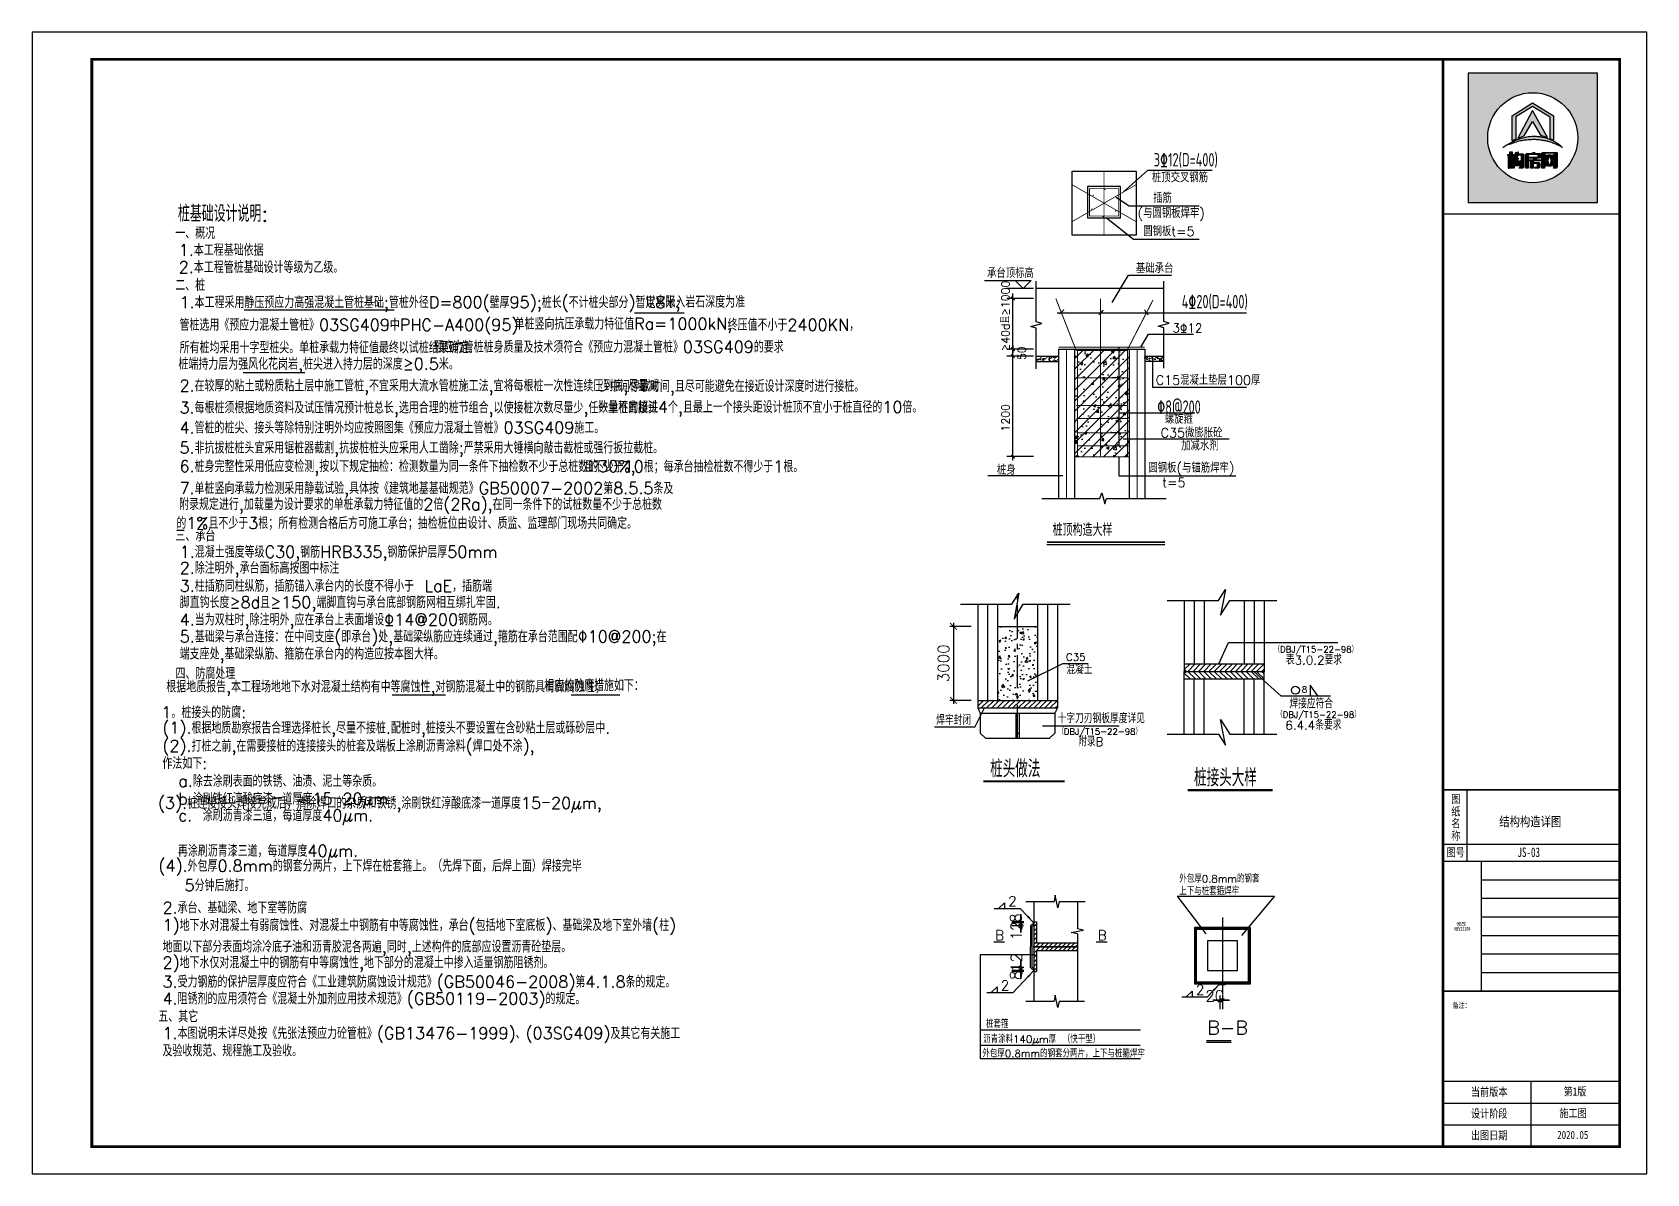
# Model space of a CAD drawing. Header units: millimetres. Extents: x -807114 to 558292, y -468455 to -61603.
# Drawn here: x -289480 to -253014, y -254641 to -228857 of the extents above; entities that cross this region are included whole.
import ezdxf
from ezdxf.enums import TextEntityAlignment as Align

# ---------------------------------------------------------------- set-up
doc = ezdxf.new("R2010")
doc.units = ezdxf.units.MM
doc.header["$LTSCALE"] = 1000
doc.linetypes.add('CENTER2', pattern=[1.125, 0.75, -0.125, 0.125, -0.125])
for name, color, linetype in [('BEAMSIZE', 1, 'Continuous'), ('D0', 11, 'Continuous'), ('DT', 30, 'Continuous'), ('HIDE_BEAMDIMMASS', 2, 'Continuous'), ('LAYER1', 7, 'Continuous'), ('LAYER3', 7, 'Continuous'), ('LAYER4', 3, 'CENTER2'), ('LAYER5', 7, 'Continuous'), ('PUB_DIM', 3, 'Continuous'), ('PUB_TEXT', 3, 'Continuous'), ('PUB_TITLE', 4, 'Continuous'), ('R2', 6, 'Continuous'), ('REIN', 1, 'Continuous'), ('S0', 3, 'Continuous'), ('填充', 8, 'Continuous'), ('建-文字', 7, 'Continuous'), ('承台', 2, 'Continuous'), ('柱集中标注', 2, 'Continuous')]:
    doc.layers.add(name, color=color, linetype=linetype)
doc.styles.add('DIM_FONT', font='tssdeng.shx', dxfattribs={"width": 0.7, "bigfont": 'tssdchn.shx'})
doc.styles.add('LL', font='tssdeng.shx', dxfattribs={"width": 0.7, "height": 5, "bigfont": 'tssdchn.shx'})
doc.styles.add('style2', font='', dxfattribs={"width": 0.8, "height": 250})
doc.styles.add('TSSD_Rein', font='Tssdeng.shx', dxfattribs={"width": 0.7, "bigfont": 'hztxt.shx'})
doc.styles.add('uni-黑体', font='simhei.ttf')
doc.styles.add('ZDBOX', font='simsun.ttc', dxfattribs={"width": 0.7})
doc.styles.add('宋体', font='simsun.ttc', dxfattribs={"width": 0.8})
doc.styles.add('说明', font='txt.shx', dxfattribs={"bigfont": 'gbcbig.shx'})
doc.styles.get('style2').set_extended_font_data('SimSun')
doc.dimstyles.new('1', dxfattribs={"dimtxt": 250, "dimasz": 150, "dimexe": 80, "dimexo": 150, "dimgap": 100, "dimtad": 1, "dimdec": 0, "dimzin": 0, "dimdsep": 46, "dimtxsty": 'style2', "dimblk1": 'ARCHTICK', "dimblk2": 'ARCHTICK', "dimsah": 1, "dimcen": 0.09, "dimdle": 80, "dimclrd": 256, "dimclre": 256, "dimclrt": 256, "dimadec": 0, "dimazin": 0, "dimtfac": 1, "dimtdec": 0, "dimtmove": 0, "dimatfit": 3, "dimldrblk": 'ARCHTICK', "dimfxl": 1, "dimtolj": 1, "dimtzin": 0, "dimarcsym": 0})
doc.dimstyles.new('DIMN', dxfattribs={"dimtxt": 350, "dimasz": 100, "dimexe": 150, "dimexo": 250, "dimgap": 150, "dimtad": 1, "dimdec": 0, "dimzin": 0, "dimdsep": 46, "dimtxsty": 'DIM_FONT', "dimblk": 'ARCHTICK', "dimcen": 9, "dimclrt": 7, "dimadec": 0, "dimazin": 0, "dimtfac": 1, "dimtdec": 0, "dimtix": 1, "dimtmove": 2, "dimatfit": 3, "dimfxl": 1, "dimtolj": 1, "dimtzin": 0, "dimarcsym": 0})
doc.dimstyles.new('LL', dxfattribs={"dimscale": 0, "dimtxt": 150, "dimasz": 35, "dimexe": 100, "dimexo": 0, "dimgap": 35, "dimtad": 1, "dimdec": 0, "dimzin": 0, "dimdsep": 46, "dimtxsty": 'LL', "dimblk1": 'ARCHTICK', "dimblk2": 'ARCHTICK', "dimsah": 1, "dimcen": 100, "dimdle": 100, "dimclrd": 30, "dimclre": 140, "dimclrt": 140, "dimadec": 0, "dimazin": 0, "dimtfac": 1, "dimtdec": 0, "dimtix": 1, "dimtmove": 2, "dimatfit": 3, "dimldrblk": 'ARCHTICK', "dimfxl": 1, "dimtolj": 1, "dimtzin": 0, "dimarcsym": 0})
pattern_1 = [(50, (-289456.2, -248544.4), (403.961, -35.342), [42.24, -464.64]), (355, (-289456.2, -248544.4), (-78.145, 423.6346), [33.792, -371.712]), (100.4514, (-289422.55, -248547.33), (325.8165, 388.2924), [35.8985, -394.883]), (46.1842, (-289456.2, -248431.74), (601.07, -93.22), [63.36, -696.96]), (96.6356, (-289406.1, -248439.5), (526.402, 548.623), [53.848, -592.325]), (351.1842, (-289456.2, -248431.74), (526.402, 548.624), [50.688, -557.568]), (21, (-289399.9, -248459.9), (336.178, -226.755), [42.24, -464.64]), (326, (-289399.9, -248459.9), (137.035, 408.4045), [33.792, -371.712]), (71.4514, (-289371.88, -248478.8), (473.2134, 181.649), [35.8985, -394.883]), (37.5, (-289456.21, -248544.38), (6.8484, 187.4858), [0, -367.2064, 0, -377.344, 0, -373.12]), (7.5, (-289456.21, -248544.38), (148.1608, 222.1327), [0, -215.1424, 0, -358.7584, 0, -142.208]), (327.5, (-289581.8, -248544.38), (300.6488, -12.7029), [0, -140.8, 0, -439.296, 0, -582.912]), (317.5, (-289638.13, -248544.38), (328.4505, 56.379), [0, -183.04, 0, -291.7376, 0, -413.952])]

msp = doc.modelspace()

# ---------------------------------------------------------------- texts
at = {"style": '说明'}
for s, height, p in [('桩顶交叉钢筋', 211.2, (-264190.3, -232244.4)), ('插筋', 211.2, (-264162.8, -232707.7)), ('(与圆钢板焊牢)', 211.2, (-264514.6, -233048.8)), ('圆钢板', 211.2, (-264386.1, -233459.1)), ('t=5', 211.2, (-263752.7, -233459.2)), ('基础承台', 211.2, (-264551.7, -234294.7)), ('承台顶标高', 211.2, (-267913.9, -234403.7)), ('3%%13112', 197.12, (-263725.9, -235636.2)), ('C15混凝土垫层100厚', 211.2, (-264104.5, -236819.7)), ('桩身', 211.2, (-267689.8, -238850.5)), ('圆钢板(与锚筋焊牢)', 211.2, (-264269.5, -238801.1)), ('t=5', 211.2, (-263957.1, -239133.3)), ('（DBJ/T15-22-98）', 140.8, (-261438.6, -242867.8)), ('表3.0.2要求', 197.12, (-261164.3, -243137.1)), ('焊接应符合', 197.12, (-261085.5, -244127.2)), ('（DBJ/T15-22-98）', 140.8, (-261378.3, -244340.7)), ('（DBJ/T15-22-98）', 140.8, (-266320.8, -244722.8)), ('6.4.4条要求', 197.12, (-261176.4, -244610)), ('附录B', 197.12, (-265857.2, -244981.2)), ('桩头做法', 394.24, (-267845.2, -245690.7)), ('桩接头大样', 394.24, (-263240.4, -245891.9))]:
    msp.add_text(s, height=height, dxfattribs=at).set_placement(p)
at = {"linetype": 'Continuous', "style": '说明'}
msp.add_text('8', height=140.8, dxfattribs=at).set_placement((-260744.6, -243773.6), align=Align.CENTER)
at = {"style": 'ZDBOX', "width": 0.8}
for s, height, p in [('图', 184.2, (-257325.8, -246175.1)), ('纸', 184.2, (-257325.8, -246452.9)), ('名', 184.2, (-257325.8, -246721.3)), ('称', 184.2, (-257325.8, -247003.6)), ('图号', 184.17, (-257329.6, -247383.5)), ('备注：', 122.78, (-257194.6, -250830.7))]:
    msp.add_text(s, height=height, dxfattribs=at).set_placement(p, align=Align.MIDDLE)
for s, p in [('当前版本', (-256984.9, -252883.6)), ('第1版', (-254891.4, -252875.2)), ('设计阶段', (-256984.9, -253374.8)), ('施工图', (-254987.6, -253366.3)), ('出图日期', (-256984.9, -253865.9)), ('2020.05', (-255035.6, -253857.5))]:
    msp.add_text(s, height=184.17, dxfattribs=at).set_placement(p)
at = {"layer": 'DT', "style": '说明'}
for p in [(-267732.7, -249366.2), (-265415.8, -249366.2)]:
    msp.add_text('B', height=225.3, dxfattribs=at).set_placement(p)
at = {"layer": 'HIDE_BEAMDIMMASS', "color": 0, "style": 'TSSD_Rein', "width": 0.7}
for s, p in [('3%%13112(D=400)', (-264148.4, -231887)), ('4%%13120(D=400)', (-263518.2, -235091.2))]:
    msp.add_text(s, height=301.087, dxfattribs=at).set_placement(p)
msp.add_text('%%1308@200', height=301.09, dxfattribs=at).set_placement((-263578.8, -237320.9), align=Align.MIDDLE)
at = {"layer": 'LAYER1', "style": '说明'}
for s, height, p in [('混凝土', 197.12, (-266123.7, -243355)), ('C35', 168.96, (-266130.9, -243055.8)), ('十字刀刃钢板厚度详见', 197.12, (-266319.9, -244460.5))]:
    msp.add_text(s, height=height, dxfattribs=at).set_placement(p)
at = {"layer": 'LAYER1', "insert": (-269063.5, -244301.4), "char_height": 197.12, "width": 2050.704, "attachment_point": 1, "style": '说明'}
msp.add_mtext('焊牢封闭', dxfattribs=at)
at = {"layer": 'PUB_TEXT', "style": '说明'}
for s, p in [('≥40d且≥1000', (-267409, -236063.1)), ('1200', (-267408.4, -237873.6))]:
    msp.add_text(s, height=180.22, rotation=90, dxfattribs=at).set_placement(p)
for s, p in [('螺旋箍', (-263581.2, -237570)), ('C35微膨胀砼', (-263295.8, -237887.4)), ('加减水剂', (-263107, -238177.2))]:
    msp.add_text(s, height=211.2, dxfattribs=at).set_placement(p, align=Align.MIDDLE)
msp.add_text('桩顶构造大样', height=281.6, dxfattribs=at).set_placement((-266433.9, -240235.7))
at = {"layer": 'PUB_TEXT', "color": 8, "style": '宋体'}
msp.add_text('修改', height=78.05, dxfattribs=at).set_placement((-257313.4, -249042.7))
at = {"layer": 'PUB_TEXT', "color": 8, "style": '宋体', "width": 0.7}
msp.add_text('REVISION', height=78.05, dxfattribs=at).set_placement((-257356, -249170.8), align=Align.BOTTOM_LEFT)
at = {"layer": 'PUB_TEXT', "color": 0, "style": '说明'}
msp.add_text('B-B', height=315.39, dxfattribs=at).set_placement((-262940.8, -251499.5))
at = {"layer": 'PUB_TEXT', "insert": (-267131.3, -236105.1), "char_height": 180.22, "attachment_point": 5, "rotation": 90, "style": '说明'}
msp.add_mtext('50', dxfattribs=at)
at = {"layer": 'S0', "style": '说明'}
for s, height, p in [('外包厚0.8mm的钢套', 168.96, (-263572.3, -248063.2)), ('上下与桩套箍焊牢', 168.96, (-263572.3, -248344.5)), ('2', 225.3, (-267437.5, -248600.8)), ('2', 225.3, (-267604.7, -250500.4)), ('2', 225.3, (-263197, -250599.5)), ('桩套箍', 168.96, (-267940, -251343.7)), ('沥青涂料140μm厚 （快干型）', 168.96, (-268002.5, -251688.1)), ('外包厚0.8mm的钢套分两片，上下与桩箍焊牢', 168.96, (-268019.4, -252010.7))]:
    msp.add_text(s, height=height, dxfattribs=at).set_placement(p)
at = {"layer": '建-文字', "style": 'uni-黑体'}
for s, width, p in [('结构构造详图', 0.8, (-256344.4, -246791.9)), ('JS-03', 0.7, (-255933.8, -247486.4))]:
    msp.add_text(s, height=213.77, dxfattribs=dict(at, width=width)).set_placement(p)

# ---------------------------------------------------------------- blocks, each defined once
blk = doc.blocks.new('sadasfafa')
h = blk.add_hatch(color=252)
h.dxf.hatch_style = 1
h.paths.add_polyline_path([(1853311, -2488040), (1853311, -2490368), (1855639, -2490368), (1855639, -2488040)])
h.paths.add_polyline_path([(1855286, -2489204, 1), (1853664, -2489204, 1)], flags=16)
edge = h.paths.add_edge_path(flags=0)
edge.add_spline(control_points=[(1853945, -2489376), (1853935, -2489385), (1854022, -2489327), (1854064, -2489324), (1854178, -2489280), (1854273, -2489257), (1854375, -2489242), (1854470, -2489236), (1854555, -2489239), (1854630, -2489250), (1854700, -2489259), (1854781, -2489280), (1854854, -2489303), (1854917, -2489335), (1854967, -2489354), (1854993, -2489368), (1855014, -2489382), (1854982, -2489354), (1854965, -2489332), (1854910, -2489297), (1854854, -2489260), (1854784, -2489234), (1854713, -2489206), (1854640, -2489189), (1854569, -2489179), (1854497, -2489176), (1854414, -2489178), (1854321, -2489198), (1854229, -2489222), (1854147, -2489257), (1854080, -2489292), (1854021, -2489325), (1853977, -2489352), (1853953, -2489369), (1853945, -2489376)], knot_values=[0, 0, 0, 0, 114.670179, 423.637006, 763.89867, 1083.683754, 1343.405239, 1688.07646, 1952.326814, 2113.699055, 2375.693807, 2595.188681, 2872.839541, 3068.155951, 3238.592156, 3348.056762, 3361.095167, 3431.805845, 3527.265261, 3733.200323, 3952.805082, 4160.23278, 4398.128766, 4650.488133, 4837.16968, 5050.428326, 5308.684497, 5588.159898, 5913.430939, 6163.12325, 6398.139207, 6601.625078, 6772.549769, 6871.149972, 6871.149972, 6871.149972, 6871.149972], degree=3, periodic=1)
h.paths.add_polyline_path([(1854530, -2489580), (1854534, -2489580), (1854534, -2489603), (1854618, -2489603), (1854618, -2489621), (1854481, -2489621), (1854481, -2489650), (1854589, -2489650), (1854599, -2489656), (1854606, -2489666), (1854606, -2489733), (1854600, -2489742), (1854590, -2489750), (1854506, -2489750), (1854514, -2489740), (1854518, -2489731), (1854552, -2489731), (1854558, -2489728), (1854560, -2489721), (1854560, -2489675), (1854558, -2489670), (1854553, -2489667), (1854481, -2489667), (1854481, -2489750), (1854436, -2489750), (1854436, -2489626), (1854433, -2489621), (1854406, -2489621), (1854406, -2489603), (1854488, -2489603), (1854488, -2489590)], flags=0)
h.paths.add_polyline_path([(1854486, -2489468), (1854506, -2489461), (1854506, -2489485), (1854510, -2489489), (1854601, -2489489), (1854609, -2489494), (1854615, -2489502), (1854615, -2489556), (1854607, -2489564), (1854599, -2489569), (1854401, -2489569), (1854394, -2489573), (1854394, -2489750), (1854349, -2489750), (1854349, -2489504), (1854355, -2489495), (1854367, -2489489), (1854462, -2489489), (1854462, -2489474)], flags=0)
h.paths.add_polyline_path([(1854394, -2489554), (1854394, -2489512), (1854404, -2489506), (1854562, -2489506), (1854570, -2489513), (1854570, -2489554)], flags=0)
h.paths.add_polyline_path([(1854214, -2489569), (1854203, -2489632), (1854193, -2489683), (1854194, -2489689), (1854218, -2489689), (1854220, -2489683), (1854214, -2489633), (1854254, -2489614), (1854263, -2489686), (1854263, -2489700), (1854255, -2489709), (1854159, -2489709), (1854150, -2489702), (1854148, -2489692), (1854173, -2489569)], flags=0)
h.paths.add_polyline_path([(1854187, -2489466), (1854213, -2489458), (1854207, -2489496), (1854296, -2489496), (1854305, -2489498), (1854312, -2489505), (1854314, -2489513), (1854314, -2489733), (1854310, -2489741), (1854301, -2489750), (1854231, -2489750), (1854238, -2489741), (1854243, -2489730), (1854261, -2489730), (1854268, -2489727), (1854270, -2489720), (1854270, -2489531), (1854270, -2489526), (1854267, -2489521), (1854260, -2489516), (1854202, -2489516), (1854201, -2489534), (1854196, -2489558), (1854150, -2489558), (1854159, -2489535), (1854165, -2489504), (1854167, -2489471)], flags=0)
h.paths.add_polyline_path([(1854140, -2489544), (1854140, -2489750), (1854114, -2489750), (1854114, -2489544)], flags=0)
h.paths.add_polyline_path([(1854056, -2489544), (1854053, -2489750), (1854031, -2489750), (1854031, -2489544)], flags=0)
h.paths.add_polyline_path([(1854107, -2489459), (1854107, -2489508), (1854139, -2489508), (1854139, -2489527), (1854107, -2489527), (1854107, -2489750), (1854062, -2489750), (1854062, -2489527), (1854029, -2489527), (1854029, -2489508), (1854062, -2489508), (1854062, -2489459)], flags=0)
h.paths.add_polyline_path([(1854209, -2489211), (1854471, -2488714), (1854743, -2489200), (1854618, -2489155), (1854470, -2488913), (1854318, -2489172)], flags=0)
h.paths.add_polyline_path([(1854102, -2488808), (1854470, -2488575), (1854848, -2488810), (1854848, -2489247), (1854790, -2489223), (1854790, -2488832), (1854471, -2488643), (1854168, -2488829), (1854168, -2489231), (1854102, -2489257)], flags=0)
h.paths.add_polyline_path([(1854685, -2489750), (1854641, -2489750), (1854641, -2489488), (1854641, -2489484), (1854646, -2489475), (1854656, -2489467), (1854898, -2489467), (1854907, -2489471), (1854916, -2489478), (1854916, -2489731), (1854908, -2489743), (1854902, -2489750), (1854847, -2489750), (1854858, -2489732), (1854866, -2489731), (1854869, -2489724), (1854869, -2489718), (1854867, -2489718), (1854836, -2489718), (1854826, -2489684), (1854814, -2489718), (1854746, -2489718), (1854736, -2489684), (1854722, -2489718), (1854689, -2489718), (1854689, -2489709), (1854691, -2489709), (1854720, -2489621), (1854685, -2489512)], flags=0)
h.paths.add_polyline_path([(1854779, -2489518), (1854809, -2489621), (1854781, -2489709), (1854777, -2489709), (1854750, -2489621), (1854775, -2489518)], flags=0)
h = blk.add_hatch(color=7)
h.dxf.hatch_style = 1
h.paths.add_polyline_path([(1854102, -2489257), (1854168, -2489231), (1854168, -2488829), (1854471, -2488643), (1854790, -2488832), (1854790, -2489223), (1854848, -2489247), (1854848, -2488810), (1854470, -2488575), (1854102, -2488808)])
h = blk.add_hatch(color=7)
h.dxf.hatch_style = 1
h.paths.add_polyline_path([(1854318, -2489172), (1854470, -2488913), (1854618, -2489155), (1854743, -2489200), (1854471, -2488714), (1854209, -2489211)])
h = blk.add_hatch(color=7)
h.dxf.hatch_style = 1
edge = h.paths.add_edge_path()
edge.add_spline(control_points=[(1853945, -2489376), (1853953, -2489369), (1853977, -2489352), (1854021, -2489325), (1854080, -2489292), (1854147, -2489257), (1854229, -2489222), (1854321, -2489198), (1854414, -2489178), (1854497, -2489176), (1854569, -2489179), (1854640, -2489189), (1854713, -2489206), (1854784, -2489234), (1854854, -2489260), (1854910, -2489297), (1854965, -2489332), (1854982, -2489354), (1855014, -2489382), (1854993, -2489368), (1854967, -2489354), (1854917, -2489335), (1854854, -2489303), (1854781, -2489280), (1854700, -2489259), (1854630, -2489250), (1854555, -2489239), (1854470, -2489236), (1854375, -2489242), (1854273, -2489257), (1854178, -2489280), (1854064, -2489324), (1854022, -2489327), (1853935, -2489385), (1853945, -2489376)], knot_values=[0, 0, 0, 0, 98.600203, 269.524894, 473.010766, 708.026723, 957.719033, 1282.990074, 1562.465475, 1820.721647, 2033.980292, 2220.661839, 2473.021206, 2710.917192, 2918.34489, 3137.949649, 3343.884711, 3439.344127, 3510.054805, 3523.09321, 3632.557816, 3802.994021, 3998.310431, 4275.961291, 4495.456165, 4757.450917, 4918.823158, 5183.073513, 5527.744733, 5787.466218, 6107.251302, 6447.512966, 6756.479793, 6871.149972, 6871.149972, 6871.149972, 6871.149972], degree=3, periodic=1)
h = blk.add_hatch(color=7)
h.dxf.hatch_style = 1
h.paths.add_polyline_path([(1854062, -2489459), (1854062, -2489508), (1854029, -2489508), (1854029, -2489527), (1854062, -2489527), (1854062, -2489750), (1854107, -2489750), (1854107, -2489527), (1854139, -2489527), (1854139, -2489508), (1854107, -2489508), (1854107, -2489459)])
h = blk.add_hatch(color=7)
h.dxf.hatch_style = 1
h.paths.add_polyline_path([(1854167, -2489471), (1854165, -2489504), (1854159, -2489535), (1854150, -2489558), (1854196, -2489558), (1854201, -2489534), (1854202, -2489516), (1854260, -2489516), (1854267, -2489521), (1854270, -2489526), (1854270, -2489531), (1854270, -2489720), (1854268, -2489727), (1854261, -2489730), (1854243, -2489730), (1854238, -2489741), (1854231, -2489750), (1854301, -2489750), (1854310, -2489741), (1854314, -2489733), (1854314, -2489513), (1854312, -2489505), (1854305, -2489498), (1854296, -2489496), (1854207, -2489496), (1854213, -2489458), (1854187, -2489466)])
h = blk.add_hatch(color=7)
h.dxf.hatch_style = 1
h.paths.add_polyline_path([(1854462, -2489474), (1854462, -2489489), (1854367, -2489489), (1854355, -2489495), (1854349, -2489504), (1854349, -2489750), (1854394, -2489750), (1854394, -2489573), (1854401, -2489569), (1854599, -2489569), (1854607, -2489564), (1854615, -2489556), (1854615, -2489502), (1854609, -2489494), (1854601, -2489489), (1854510, -2489489), (1854506, -2489485), (1854506, -2489461), (1854486, -2489468)])
h.paths.add_polyline_path([(1854394, -2489554), (1854394, -2489512), (1854404, -2489506), (1854562, -2489506), (1854570, -2489513), (1854570, -2489554)], flags=16)
h = blk.add_hatch(color=7)
h.dxf.hatch_style = 1
h.paths.add_polyline_path([(1854685, -2489512), (1854685, -2489493), (1854693, -2489483), (1854862, -2489483), (1854869, -2489491), (1854869, -2489724), (1854866, -2489731), (1854858, -2489732), (1854847, -2489750), (1854902, -2489750), (1854908, -2489743), (1854916, -2489731), (1854916, -2489478), (1854907, -2489471), (1854898, -2489467), (1854656, -2489467), (1854646, -2489475), (1854641, -2489484), (1854641, -2489488), (1854641, -2489750), (1854685, -2489750)])
h = blk.add_hatch(color=7)
h.dxf.hatch_style = 1
h.paths.add_polyline_path([(1854866, -2489709), (1854840, -2489621), (1854866, -2489512), (1854836, -2489512), (1854824, -2489558), (1854808, -2489512), (1854745, -2489512), (1854734, -2489557), (1854719, -2489512), (1854689, -2489512), (1854720, -2489621), (1854691, -2489709), (1854689, -2489709), (1854689, -2489710), (1854689, -2489718), (1854722, -2489718), (1854736, -2489684), (1854746, -2489718), (1854814, -2489718), (1854826, -2489684), (1854836, -2489718), (1854867, -2489718), (1854867, -2489709)])
h.paths.add_polyline_path([(1854779, -2489518), (1854809, -2489621), (1854781, -2489709), (1854777, -2489709), (1854750, -2489621), (1854775, -2489518)], flags=16)
h = blk.add_hatch(color=7)
h.dxf.hatch_style = 1
h.paths.add_polyline_path([(1854031, -2489544), (1854031, -2489750), (1854053, -2489750), (1854056, -2489544)])
h = blk.add_hatch(color=7)
h.dxf.hatch_style = 1
h.paths.add_polyline_path([(1854114, -2489544), (1854114, -2489750), (1854140, -2489750), (1854140, -2489544)])
h = blk.add_hatch(color=7)
h.dxf.hatch_style = 1
h.paths.add_polyline_path([(1854173, -2489569), (1854148, -2489692), (1854150, -2489702), (1854159, -2489709), (1854255, -2489709), (1854263, -2489700), (1854263, -2489686), (1854254, -2489614), (1854214, -2489633), (1854220, -2489683), (1854218, -2489689), (1854194, -2489689), (1854193, -2489683), (1854203, -2489632), (1854214, -2489569)])
h = blk.add_hatch(color=7)
h.dxf.hatch_style = 1
h.paths.add_polyline_path([(1854488, -2489590), (1854488, -2489603), (1854406, -2489603), (1854406, -2489621), (1854433, -2489621), (1854436, -2489626), (1854436, -2489750), (1854481, -2489750), (1854481, -2489667), (1854553, -2489667), (1854558, -2489670), (1854560, -2489675), (1854560, -2489721), (1854558, -2489728), (1854552, -2489731), (1854518, -2489731), (1854514, -2489740), (1854506, -2489750), (1854590, -2489750), (1854600, -2489742), (1854606, -2489733), (1854606, -2489666), (1854599, -2489656), (1854589, -2489650), (1854481, -2489650), (1854481, -2489621), (1854618, -2489621), (1854618, -2489603), (1854534, -2489603), (1854534, -2489580), (1854530, -2489580)])
for points in [[(1855639, -2488040), (1853311, -2488040), (1853311, -2490368), (1855639, -2490368)], [(1854102, -2489257), (1854102, -2488808), (1854470, -2488575), (1854848, -2488810), (1854848, -2489247), (1854790, -2489223), (1854790, -2488832), (1854471, -2488643), (1854168, -2488829), (1854168, -2489231)], [(1854209, -2489211), (1854318, -2489172), (1854470, -2488913), (1854618, -2489155), (1854743, -2489200), (1854471, -2488714)], [(1854062, -2489459), (1854107, -2489459), (1854107, -2489508), (1854139, -2489508), (1854139, -2489527), (1854107, -2489527), (1854107, -2489750), (1854062, -2489750), (1854062, -2489527), (1854029, -2489527), (1854029, -2489508), (1854062, -2489508)], [(1854462, -2489474), (1854486, -2489468), (1854506, -2489461), (1854506, -2489485), (1854510, -2489489), (1854601, -2489489), (1854609, -2489494), (1854615, -2489502), (1854615, -2489556), (1854607, -2489564), (1854599, -2489569), (1854401, -2489569), (1854394, -2489573), (1854394, -2489750), (1854349, -2489750), (1854349, -2489504), (1854355, -2489495), (1854367, -2489489), (1854462, -2489489)], [(1854394, -2489554), (1854570, -2489554), (1854570, -2489513), (1854562, -2489506), (1854404, -2489506), (1854394, -2489512)], [(1854641, -2489750), (1854641, -2489488), (1854641, -2489484), (1854646, -2489475), (1854656, -2489467), (1854898, -2489467), (1854907, -2489471), (1854916, -2489478), (1854916, -2489731), (1854908, -2489743), (1854902, -2489750), (1854847, -2489750), (1854858, -2489732), (1854866, -2489731), (1854869, -2489724), (1854869, -2489491), (1854862, -2489483), (1854693, -2489483), (1854685, -2489493), (1854685, -2489750)], [(1854775, -2489518), (1854779, -2489518), (1854809, -2489621), (1854781, -2489709), (1854777, -2489709), (1854750, -2489621)], [(1854056, -2489544), (1854031, -2489544), (1854031, -2489750), (1854053, -2489750)], [(1854114, -2489544), (1854140, -2489544), (1854140, -2489750), (1854114, -2489750)], [(1854488, -2489590), (1854530, -2489580), (1854534, -2489580), (1854534, -2489603), (1854618, -2489603), (1854618, -2489621), (1854481, -2489621), (1854481, -2489650), (1854589, -2489650), (1854599, -2489656), (1854606, -2489666), (1854606, -2489733), (1854600, -2489742), (1854590, -2489750), (1854506, -2489750), (1854514, -2489740), (1854518, -2489731), (1854552, -2489731), (1854558, -2489728), (1854560, -2489721), (1854560, -2489675), (1854558, -2489670), (1854553, -2489667), (1854481, -2489667), (1854481, -2489750), (1854436, -2489750), (1854436, -2489626), (1854433, -2489621), (1854406, -2489621), (1854406, -2489603), (1854488, -2489603)]]:
    blk.add_lwpolyline(points, close=True)
for points in [[(1854167, -2489471), (1854187, -2489466), (1854213, -2489458), (1854207, -2489496), (1854296, -2489496), (1854305, -2489498), (1854312, -2489505), (1854314, -2489513), (1854314, -2489733), (1854310, -2489741), (1854301, -2489750), (1854231, -2489750), (1854238, -2489741), (1854243, -2489730), (1854261, -2489730), (1854268, -2489727), (1854270, -2489720), (1854270, -2489531), (1854270, -2489526), (1854267, -2489521), (1854260, -2489516), (1854202, -2489516), (1854201, -2489534), (1854196, -2489558), (1854150, -2489558), (1854150, -2489558), (1854159, -2489535), (1854165, -2489504), (1854167, -2489471)], [(1854866, -2489709), (1854866, -2489709), (1854867, -2489709), (1854867, -2489718), (1854836, -2489718), (1854826, -2489684), (1854814, -2489718), (1854746, -2489718), (1854736, -2489684), (1854722, -2489718), (1854689, -2489718), (1854689, -2489710), (1854689, -2489709), (1854691, -2489709), (1854720, -2489621), (1854689, -2489512)], [(1854173, -2489569), (1854214, -2489569), (1854203, -2489632), (1854193, -2489683), (1854194, -2489689), (1854218, -2489689), (1854220, -2489683), (1854214, -2489633), (1854254, -2489614), (1854263, -2489686), (1854263, -2489700), (1854255, -2489709), (1854159, -2489709), (1854150, -2489702), (1854148, -2489692), (1854173, -2489569)]]:
    blk.add_lwpolyline(points)
at = {"color": 7}
blk.add_lwpolyline([(1854689, -2489512), (1854719, -2489512), (1854734, -2489557), (1854745, -2489512), (1854808, -2489512), (1854824, -2489558), (1854836, -2489512), (1854866, -2489512), (1854840, -2489621), (1854866, -2489709)], dxfattribs=at)
blk.add_circle((1854475, -2489204), 811)
at = {"start_tangent": (-0.74079, -0.671736), "end_tangent": (-0.74079, -0.671736)}
blk.add_spline([(1853945, -2489376), (1853977, -2489357), (1854071, -2489318), (1854178, -2489282), (1854280, -2489257), (1854365, -2489245), (1854479, -2489238), (1854566, -2489241), (1854619, -2489248), (1854704, -2489261), (1854775, -2489279), (1854861, -2489308), (1854920, -2489335), (1854972, -2489357), (1855003, -2489375), (1855007, -2489377), (1854990, -2489361), (1854968, -2489339), (1854913, -2489299), (1854851, -2489261), (1854787, -2489235), (1854714, -2489208), (1854633, -2489189), (1854572, -2489180), (1854501, -2489177), (1854416, -2489181), (1854326, -2489198), (1854222, -2489227), (1854146, -2489259), (1854077, -2489294), (1854019, -2489327), (1853971, -2489357), (1853945, -2489376)], degree=3, dxfattribs=at)
blk = doc.blocks.new('一卜川20190909143630')
at = {"layer": 'BEAMSIZE'}
for p, q in [((1811, 16532), (5133, 16532)), ((10450, 16466), (11551, 16466)), ((1783, 15151), (3155, 15151)), ((5085, 8010), (6263, 8010)), ((9048, 8010), (10126, 8010))]:
    blk.add_line(p, q, dxfattribs=at)
at = {"style": '说明'}
for s, height, p in [('一、概况', 259.6, (283, 18106)), ('1.本工程基础依据', 259.6, (360, 17731)), ('2.本工程管桩基础设计等级为乙级。', 259.64, (360, 17351)), ('二、桩', 259.6, (283, 16952)), ('1.本工程采用静压预应力高强混凝土管桩基础;管桩外径D=800(壁厚95);桩长(不计桩尖部分)暂定8米;', 259.64, (376, 16573)), ('以实际入岩石深度为准', 259.6, (10695, 16583, 0)), ('管桩选用《预应力混凝土管桩》03SG409中PHC-A400(95)', 259.64, (376, 16073)), ('单桩竖向抗压承载力特征值Ra=1000kN,', 259.64, (7796, 16098)), ('终压值不小于2400KN，', 259.64, (12514, 16074)), ('所有桩均采用十字型桩尖。单桩承载力特征值最终以试桩结果确定。', 259.64, (379, 15572)), ('预应力管桩桩身质量及技术须符合《预应力混凝土管桩》03SG409的要求', 259.64, (6007, 15586, 0)), ('桩端持力层为强风化花岗岩,桩尖进入持力层的深度≥0.5米。', 259.64, (352, 15209)), ('2.在较厚的粘土或粉质粘土层中施工管桩,不宜采用大流水管桩施工法,宜将每根桩一次性连续压到底,尽量减', 259.64, (376, 14727)), ('少中间停歇时间,且尽可能避免在接近设计深度时进行接桩。', 259.64, (9690, 14716, 0)), ('3.每根桩须根据地质资料及试压情况预计桩总长,选用合理的桩节组合,以使接桩次数尽量少,任一单桩的接头', 259.64, (376, 14241)), ('数量不宜超过4个,且最上一个接头距设计桩顶不宜小于桩直径的10倍。', 259.64, (9647, 14254, 0)), ('4.管桩的桩尖、接头等除特别注明外均应按照图集《预应力混凝土管桩》03SG409施工。', 259.64, (376, 13797)), ('5.非抗拔桩桩头宜采用锯桩器截割,抗拔桩桩头应采用人工凿除;严禁采用大锤横向敲击截桩或强行扳拉截桩。', 259.64, (376, 13353)), ('6.桩身完整性采用低应变检测,按以下规定抽检：检测数量为同一条件下抽检数不少于总桩数的30%,', 259.64, (376, 12941)), ('且不少于10根；每承台抽检桩数不得少于1根。', 259.64, (9329, 12936)), ('7.单桩竖向承载力检测采用静载试验,具体按《建筑地基基础规范》GB50007-2002第8.5.5条及', 259.64, (376, 12456)), ('附录规定进行,加载量为设计要求的单桩承载力特征值的2倍(2Ra),在同一条件下的试桩数量不少于总桩数', 259.64, (367, 12102)), ('的1%且不少于3根；所有检测合格后方可施工承台；抽检桩位由设计、质监、监理部门现场共同确定。', 259.64, (306, 11684)), ('三、承台', 259.6, (287, 11407)), ('1.混凝土强度等级C30,钢筋HRB335,钢筋保护层厚50mm', 259.64, (380, 11046)), ('2.除注明外,承台面标高按图中标注', 259.64, (380, 10690)), ('3.柱插筋同柱纵筋，插筋锚入承台内的长度不得小于 LaE，插筋端', 259.64, (380, 10291)), ('脚直钩长度≥8d且≥150,端脚直钩与承台底部钢筋网相互绑扎牢固.', 259.64, (380, 9929)), ('4.当为双柱时,除注明外,应在承台上表面增设%%13114@200钢筋网。', 259.64, (380, 9546)), ('5.基础梁与承台连接：在中间支座(即承台)处,基础梁纵筋应连续通过,箍筋在承台范围配%%13010@200;在', 259.64, (380, 9171)), ('端支座处,基础梁纵筋、箍筋在承台内的构造应按本图大样。', 259.64, (380, 8791)), ('四、防腐处理', 259.6, (287, 8354)), ('根据地质报告,本工程场地地下水对混凝土结构有中等腐蚀性,对钢筋混凝土中的钢筋具有微腐蚀性；', 259.64, (83, 8062)), ('相应的防腐措施如下：', 259.6, (8453, 8090)), ('1。桩接头的防腐:', 259.6, (-25, 7493, 0)), ('(1).根据地质勘察报告合理选择桩长,尽量不接桩.配桩时,桩接头不要设置在含砂粘土层或砾砂层中.', 259.64, (-3, 7150, 0)), ('(2).打桩之前,在需要接桩的连接接头的桩套及端板上涂刷沥青涂料(焊口处不涂),', 259.64, (-3, 6749, 0)), ('作法如下:', 259.6, (-3, 6365, 0)), ('a.除去涂刷表面的铁锈、油渍、泥土等杂质。', 259.64, (348, 5971, 0)), ('(3).桩连接接头焊接完成后，清除焊口的杂质和铁锈,涂刷铁红淳酸底漆一道厚度15－20μm, ', 259.64, (-102, 5484, 0)), ('b.涂刷铁红淳酸底漆一道厚度15－20μm', 259.64, (348, 5577, 0)), ('c. 涂刷沥青漆三道，每道厚度40μm.', 259.64, (348, 5210, 0)), ('再涂刷沥青漆三道，每道厚度40μm.', 259.64, (340, 4424, 0)), ('(4).外包厚0.8mm的钢套分两片，上下焊在桩套箍上。（先焊下面，后焊上面）焊接完毕', 259.64, (-90, 4094, 0)), ('5分钟后施打。', 259.6, (489, 3661, 0)), ('2.承台、基础梁、地下室等防腐', 259.64, (0, 3166)), ('1)地下水对混凝土有弱腐蚀性、对混凝土中钢筋有中等腐蚀性，承台(包括地下室底板)、基础梁及地下室外墙(柱)', 259.64, (0, 2779)), ('地面以下部分表面均涂冷底子油和沥青胶泥各两遍,同时,上述构件的底部应设置沥青砼垫层。', 259.64, (0, 2303)), ('2)地下水仅对混凝土中的钢筋有中等腐蚀性,地下部分的混凝土中掺入适量钢筋阻锈剂。', 259.64, (0, 1952)), ('3.受力钢筋的保护层厚度应符合《工业建筑防腐蚀设计规范》(GB50046-2008)第4.1.8条的规定。', 259.64, (0, 1526)), ('4.阻锈剂的应用须符合《混凝土外加剂应用技术规范》(GB50119-2003)的规定。', 259.64, (0, 1153)), ('五、其它', 259.6, (-93, 758)), ('1.本图说明未详尽处按《先张法预应力砼管桩》(GB13476-1999)、(03SG409)及其它有关施工', 259.64, (0, 386)), ('及验收规范、规程施工及验收。', 259.64, (0, 0))]:
    blk.add_text(s, height=height, dxfattribs=at).set_placement(p)
at = {"layer": 'BEAMSIZE', "style": '说明'}
blk.add_text('桩基础设计说明:', height=366.5, dxfattribs=at).set_placement((341, 18485))
blk = doc.blocks.new('hsblk')
blk.add_line((2.5, 0), (-1, 0))
at = {"color": 2, "linetype": 'ByBlock'}
blk.add_line((0.5, 0.5), (-0.5, -0.5), dxfattribs=at)
blk = doc.blocks.new('*D9437')
at = {"layer": 'Defpoints', "color": 0}
for p in [(-262657, -250313), (-262597, -250310), (-262657, -250723)]:
    blk.add_point(p, dxfattribs=at)
at = {"layer": 'S0', "color": 0, "lineweight": -2}
for p, q in [((-262737, -250723), (-262817, -250723)), ((-262657, -250613), (-262657, -250923)), ((-262597, -250723), (-262657, -250723)), ((-262597, -250610), (-262597, -250923)), ((-262517, -250723), (-262437, -250723))]:
    blk.add_line(p, q, dxfattribs=at)
at = {"layer": 'S0', "color": 0, "linetype": 'ByBlock', "lineweight": -2, "xscale": 80, "yscale": 80, "zscale": 80, "rotation": 180}
blk.add_blockref('hsblk', (-262597, -250723), dxfattribs=at)
at = {"layer": 'S0', "color": 0, "linetype": 'ByBlock', "lineweight": -2, "xscale": 80, "yscale": 80, "zscale": 80}
blk.add_blockref('hsblk', (-262657, -250723), dxfattribs=at)
at = {"layer": 'S0', "color": 0, "insert": (-262771, -250625), "char_height": 250, "attachment_point": 5, "style": '说明'}
blk.add_mtext('\\A1;20', dxfattribs=at)
blk = doc.blocks.new('_ArchTick')
at = {"color": 0, "linetype": 'ByBlock', "const_width": 0.15}
blk.add_lwpolyline([(-0.5, -0.5), (0.5, 0.5)], dxfattribs=at)
blk = doc.blocks.new('*D9438')
at = {"layer": 'Defpoints', "color": 0}
for p in [(-267155, -248977), (-266791, -249040), (-266786, -248977)]:
    blk.add_point(p, dxfattribs=at)
at = {"layer": 'S0', "color": 0, "lineweight": -2}
for p, q in [((-267086, -248977), (-267355, -248977)), ((-267091, -249040), (-267355, -249040)), ((-267155, -248897), (-267155, -248817)), ((-267155, -249040), (-267155, -248977)), ((-267155, -249120), (-267155, -249200))]:
    blk.add_line(p, q, dxfattribs=at)
at = {"layer": 'S0', "color": 0, "linetype": 'ByBlock', "lineweight": -2, "xscale": 80, "yscale": 80, "zscale": 80}
for p, rotation in [((-267155, -249040), 90), ((-267155, -248977), 270)]:
    blk.add_blockref('hsblk', p, dxfattribs=dict(at, rotation=rotation))
at = {"layer": 'S0', "color": 0, "insert": (-267252, -249157), "char_height": 250, "attachment_point": 5, "rotation": 90, "style": '说明'}
blk.add_mtext('\\A1;12', dxfattribs=at)
blk = doc.blocks.new('*D9439')
at = {"layer": 'Defpoints', "color": 0}
for p in [(-267155, -248949), (-266786, -248949), (-266786, -248977)]:
    blk.add_point(p, dxfattribs=at)
at = {"layer": 'S0', "color": 0, "lineweight": -2}
for p, q in [((-267086, -248949), (-267355, -248949)), ((-267086, -248977), (-267355, -248977)), ((-267155, -248869), (-267155, -248789)), ((-267155, -248977), (-267155, -248949)), ((-267155, -249057), (-267155, -249137))]:
    blk.add_line(p, q, dxfattribs=at)
at = {"layer": 'S0', "color": 0, "linetype": 'ByBlock', "lineweight": -2, "xscale": 80, "yscale": 80, "zscale": 80}
for p, rotation in [((-267155, -248977), 90), ((-267155, -248949), 270)]:
    blk.add_blockref('hsblk', p, dxfattribs=dict(at, rotation=rotation))
at = {"layer": 'S0', "color": 0, "insert": (-267265, -248865), "char_height": 250, "attachment_point": 5, "rotation": 90, "style": '说明'}
blk.add_mtext('\\A1;8', dxfattribs=at)
blk = doc.blocks.new('brk')
for p, q in [((-1, 0), (-0.5, 2.5)), ((-0.5, 2.5), (0.5, -2.5)), ((0.5, -2.5), (1, 0))]:
    blk.add_line(p, q)
blk = doc.blocks.new('*D9440')
at = {"layer": 'Defpoints', "color": 0}
for p in [(-267155, -250047), (-266787, -249984), (-266786, -250047)]:
    blk.add_point(p, dxfattribs=at)
at = {"layer": 'S0', "color": 0, "lineweight": -2}
for p, q in [((-267087, -249984), (-267355, -249984)), ((-267086, -250047), (-267355, -250047)), ((-267155, -249904), (-267155, -249824)), ((-267155, -249984), (-267155, -250047)), ((-267155, -250127), (-267155, -250207))]:
    blk.add_line(p, q, dxfattribs=at)
at = {"layer": 'S0', "color": 0, "linetype": 'ByBlock', "lineweight": -2, "xscale": 80, "yscale": 80, "zscale": 80}
for p, rotation in [((-267155, -250047), 90), ((-267155, -249984), 270)]:
    blk.add_blockref('hsblk', p, dxfattribs=dict(at, rotation=rotation))
at = {"layer": 'S0', "color": 0, "insert": (-267252, -249868), "char_height": 250, "attachment_point": 5, "rotation": 90, "style": '说明'}
blk.add_mtext('\\A1;12', dxfattribs=at)
blk = doc.blocks.new('*D9441')
at = {"layer": 'Defpoints', "color": 0}
for p in [(-267155, -250075), (-266786, -250047), (-266786, -250075)]:
    blk.add_point(p, dxfattribs=at)
at = {"layer": 'S0', "color": 0, "lineweight": -2}
for p, q in [((-267086, -250047), (-267355, -250047)), ((-267086, -250075), (-267355, -250075)), ((-267155, -249967), (-267155, -249887)), ((-267155, -250047), (-267155, -250075)), ((-267155, -250155), (-267155, -250235))]:
    blk.add_line(p, q, dxfattribs=at)
at = {"layer": 'S0', "color": 0, "linetype": 'ByBlock', "lineweight": -2, "xscale": 80, "yscale": 80, "zscale": 80}
for p, rotation in [((-267155, -250075), 90), ((-267155, -250047), 270)]:
    blk.add_blockref('hsblk', p, dxfattribs=dict(at, rotation=rotation))
at = {"layer": 'S0', "color": 0, "insert": (-267265, -250159), "char_height": 250, "attachment_point": 5, "rotation": 90, "style": '说明'}
blk.add_mtext('\\A1;8', dxfattribs=at)
blk = doc.blocks.new('_DIMX')
blk.add_line((-150, 0), (150, 0))
at = {"const_width": 50}
blk.add_lwpolyline([(-70, -70), (70, 70)], dxfattribs=at)
blk = doc.blocks.new('*D9442')
at = {"layer": 'Defpoints', "color": 0}
for p in [(-264719, -237284), (-264935, -237904), (-264719, -237904)]:
    blk.add_point(p, dxfattribs=at)
at = {"layer": 'PUB_DIM', "color": 0, "lineweight": -2}
for p, q in [((-264969, -237284), (-265085, -237284)), ((-264935, -237284), (-264935, -237904)), ((-264969, -237904), (-265085, -237904))]:
    blk.add_line(p, q, dxfattribs=at)
at = {"layer": 'PUB_DIM', "color": 0, "linetype": 'ByBlock', "lineweight": -2, "xscale": 100, "yscale": 100, "zscale": 100}
for p, rotation in [((-264935, -237284), 90), ((-264935, -237904), 270)]:
    blk.add_blockref('_ArchTick', p, dxfattribs=dict(at, rotation=rotation))
blk = doc.blocks.new('*D9443')
at = {"layer": 'Defpoints', "color": 0}
for p in [(-264719, -237583), (-264935, -238203), (-264719, -238203)]:
    blk.add_point(p, dxfattribs=at)
at = {"layer": 'PUB_DIM', "color": 0, "lineweight": -2}
for p, q in [((-264969, -237583), (-265085, -237583)), ((-264935, -237583), (-264935, -238203)), ((-264969, -238203), (-265085, -238203))]:
    blk.add_line(p, q, dxfattribs=at)
at = {"layer": 'PUB_DIM', "color": 0, "linetype": 'ByBlock', "lineweight": -2, "xscale": 100, "yscale": 100, "zscale": 100}
for p, rotation in [((-264935, -237583), 90), ((-264935, -238203), 270)]:
    blk.add_blockref('_ArchTick', p, dxfattribs=dict(at, rotation=rotation))
blk = doc.blocks.new('*D9444')
at = {"layer": 'Defpoints', "color": 0}
for p in [(-264719, -236045), (-264935, -236665), (-264719, -236665)]:
    blk.add_point(p, dxfattribs=at)
at = {"layer": 'PUB_DIM', "color": 0, "lineweight": -2}
for p, q in [((-264969, -236045), (-265085, -236045)), ((-264935, -236045), (-264935, -236665)), ((-264969, -236665), (-265085, -236665))]:
    blk.add_line(p, q, dxfattribs=at)
at = {"layer": 'PUB_DIM', "color": 0, "linetype": 'ByBlock', "lineweight": -2, "xscale": 100, "yscale": 100, "zscale": 100}
for p, rotation in [((-264935, -236045), 90), ((-264935, -236665), 270)]:
    blk.add_blockref('_ArchTick', p, dxfattribs=dict(at, rotation=rotation))
blk = doc.blocks.new('*D9445')
at = {"layer": 'Defpoints', "color": 0}
for p in [(-264719, -236665), (-264935, -237284), (-264719, -237284)]:
    blk.add_point(p, dxfattribs=at)
at = {"layer": 'PUB_DIM', "color": 0, "lineweight": -2}
for p, q in [((-264969, -236665), (-265085, -236665)), ((-264935, -236665), (-264935, -237284)), ((-264969, -237284), (-265085, -237284))]:
    blk.add_line(p, q, dxfattribs=at)
at = {"layer": 'PUB_DIM', "color": 0, "linetype": 'ByBlock', "lineweight": -2, "xscale": 100, "yscale": 100, "zscale": 100}
for p, rotation in [((-264935, -236665), 90), ((-264935, -237284), 270)]:
    blk.add_blockref('_ArchTick', p, dxfattribs=dict(at, rotation=rotation))
blk = doc.blocks.new('*D9446')
at = {"layer": 'Defpoints', "color": 0}
for p in [(-268126, -242277), (-268673, -243948), (-268126, -243948)]:
    blk.add_point(p, dxfattribs=at)
at = {"layer": 'LAYER1', "lineweight": -2}
for p, q in [((-268276, -242277), (-268753, -242277)), ((-268673, -242197), (-268673, -244028)), ((-268276, -243948), (-268753, -243948))]:
    blk.add_line(p, q, dxfattribs=at)
at = {"layer": 'LAYER1', "linetype": 'ByBlock', "lineweight": -2, "xscale": 150, "yscale": 150, "zscale": 150}
for p, rotation in [((-268673, -242277), 90), ((-268673, -243948), 270)]:
    blk.add_blockref('_ArchTick', p, dxfattribs=dict(at, rotation=rotation))
at = {"layer": 'LAYER1', "insert": (-268898, -243113), "char_height": 250, "attachment_point": 5, "rotation": 90, "style": '说明'}
blk.add_mtext('\\A1;3000', dxfattribs=at)

# ---------------------------------------------------------------- dimensions: what is measured, and where the dimension line sits
at = {"layer": 'LAYER1'}
dim = msp.add_linear_dim(base=(-268673.2, -243948.4), p1=(-268126.4, -242277.2), p2=(-268126.4, -243948.4), angle=90, text='3000', dimstyle='1', override={"dimexo": 150, "dimtxsty": '说明'}, dxfattribs=at)
dim.commit()
dim.dimension.update_dxf_attribs({"geometry": '*D9446', "text_midpoint": (-268898.2, -243112.8)})
at = {"layer": 'PUB_DIM'}
for p1, p2, picture, middle in [((-264718.9, -236045.5), (-264718.9, -236665), '*D9444', (-264934.6, -236355.2)), ((-264718.9, -236665), (-264718.9, -237284.5), '*D9445', (-264934.6, -236974.7)), ((-264718.9, -237284.5), (-264718.9, -237904), '*D9442', (-264934.6, -237594.3)), ((-264718.9, -237583.1), (-264718.9, -238202.6), '*D9443', (-264934.6, -237892.9))]:
    dim = msp.add_aligned_dim(p1=p1, p2=p2, distance=-215.7, text=' ', dimstyle='DIMN', override={"dimtxsty": '说明'}, dxfattribs=at)
    dim.commit()
    dim.dimension.update_dxf_attribs({"geometry": picture, "text_midpoint": middle})
at = {"layer": 'S0'}
for base, p1, p2, angle, text, picture, middle in [((-267154.7, -248949.1), (-266785.6, -248977.2), (-266785.6, -248949.1), 90, '8', '*D9439', (-267265, -248865.3)), ((-267154.7, -248977.2), (-266790.8, -249040.2), (-266785.6, -248977.2), 90, '12', '*D9438', (-267252.3, -249156.9)), ((-267154.7, -250047.3), (-266786.9, -249984.3), (-266785.6, -250047.3), 270, '12', '*D9440', (-267252.3, -249867.6)), ((-267154.7, -250075.5), (-266785.6, -250047.3), (-266785.6, -250075.5), 270, '8', '*D9441', (-267265, -250159.3))]:
    dim = msp.add_linear_dim(base=base, p1=p1, p2=p2, angle=angle, text=text, dimstyle='LL', override={"dimscale": 1, "dimtxt": 250, "dimasz": 80, "dimexe": 200, "dimexo": 300, "dimgap": 80, "dimlfac": 0.5, "dimtxsty": '说明', "dimblk": 'HSBLK', "dimblk1": 'HSBLK', "dimblk2": 'HSBLK', "dimcen": 300, "dimdle": 0, "dimclrd": 0, "dimclre": 0, "dimclrt": 0, "dimtix": 0}, dxfattribs=at)
    dim.commit()
    dim.dimension.update_dxf_attribs({"geometry": picture, "text_midpoint": middle, "dimtype": 160})
dim = msp.add_linear_dim(base=(-262657.3, -250722.8), p1=(-262596.5, -250309.8), p2=(-262657.3, -250312.5), text='20', dimstyle='LL', override={"dimscale": 1, "dimtxt": 250, "dimasz": 80, "dimexe": 200, "dimexo": 300, "dimgap": 80, "dimlfac": 0.5, "dimtxsty": '说明', "dimblk": 'HSBLK', "dimblk1": 'HSBLK', "dimblk2": 'HSBLK', "dimcen": 300, "dimdle": 0, "dimclrd": 0, "dimclre": 0, "dimclrt": 0, "dimtix": 0}, dxfattribs=at)
dim.commit()
dim.dimension.update_dxf_attribs({"geometry": '*D9437', "text_midpoint": (-262771.2, -250625), "dimtype": 160})

# ---------------------------------------------------------------- hatches: boundary and pattern name
h = msp.add_hatch()
h.set_pattern_fill('AR-CONC', color=256, scale=56.32, style=0)
h.set_pattern_definition(pattern_1)
h.paths.add_polyline_path([(-267225.3, -242277.2), (-267675.9, -242277.2), (-267675.9, -243948.4), (-267225.3, -243948.4)])
h = msp.add_hatch()
h.set_pattern_fill('AR-CONC', color=256, scale=56.32, style=0)
h.set_pattern_definition(pattern_1)
h.paths.add_polyline_path([(-266774.8, -242277.2), (-267225.3, -242277.2), (-267225.3, -243948.4), (-266774.8, -243948.4)])
h = msp.add_hatch()
h.set_pattern_fill('ANSI31', color=256, scale=675.84, style=0)
h.set_pattern_definition([(45, (-284173.706, -247719.06), (-59.73638, 59.73638), [])])
h.paths.add_polyline_path([(-261658, -243292.8), (-261658, -243123.1), (-262559.1, -243123.1), (-262559.1, -243292.8)])
h.paths.add_polyline_path([(-262559.1, -243292.8), (-262559.1, -243123.1), (-263460.2, -243123.1), (-263460.2, -243292.8)])
h = msp.add_hatch()
h.set_pattern_fill('ANSI31', color=256, scale=675.84, style=0)
h.set_pattern_definition([(315, (-284173.706, -238866.63), (-59.73638, -59.73638), [])])
h.paths.add_polyline_path([(-261658, -243292.8), (-261658, -243462.6), (-262559.1, -243462.6), (-262559.1, -243292.8)])
h.paths.add_polyline_path([(-262559.1, -243292.8), (-262559.1, -243462.6), (-263460.2, -243462.6), (-263460.2, -243292.8)])
h = msp.add_hatch()
h.set_pattern_fill('ANSI31', color=256, scale=675.84, style=0)
h.set_pattern_definition([(45, (-288839.92, -248544.38), (-59.73638, 59.73638), [])])
h.paths.add_polyline_path([(-266324.2, -244118.2), (-266324.2, -243948.4), (-267225.3, -243948.4), (-267225.3, -244118.2)])
h.paths.add_polyline_path([(-267225.3, -244118.2), (-267225.3, -243948.4), (-268126.4, -243948.4), (-268126.4, -244118.2)])
at = {"layer": 'LAYER3'}
h = msp.add_hatch(color=6, dxfattribs=at)
h.paths.add_polyline_path([(-265915.9, -238447), (-265876.6, -238407.7), (-265876.6, -238447)])
h.paths.add_polyline_path([(-265876.6, -238447), (-265876.6, -238407.7), (-265837.3, -238447)])
h = msp.add_hatch(color=6, dxfattribs=at)
h.paths.add_polyline_path([(-264791.2, -238447), (-264751.9, -238407.7), (-264751.9, -238447)])
h.paths.add_polyline_path([(-264751.9, -238447), (-264751.9, -238407.7), (-264712.6, -238447)])
at = {"layer": 'REIN'}
h = msp.add_hatch(color=256, dxfattribs=at)
h.paths.add_polyline_path([(-263460.2, -243243.7), (-263411.1, -243292.8), (-263460.2, -243292.8)])
h.paths.add_polyline_path([(-263460.2, -243292.8), (-263411.1, -243292.8), (-263460.2, -243342)])
h = msp.add_hatch(color=256, dxfattribs=at)
h.paths.add_polyline_path([(-261707.1, -243292.8), (-261658, -243292.8), (-261658, -243243.7)])
h.paths.add_polyline_path([(-261658, -243342), (-261658, -243292.8), (-261707.1, -243292.8)])
at = {"layer": 'S0'}
h = msp.add_hatch(dxfattribs=at)
h.set_pattern_fill('ANSI31', color=256, scale=563.2, style=0)
h.set_pattern_definition([(45, (-261078.54, -260507.52), (-49.7803, 49.7803), [])])
h.paths.add_polyline_path([(-266798.1, -249427.8), (-266798.1, -248949.1), (-266854.4, -248949.1), (-266854.4, -249512.3), (-265874, -249512.3), (-265874, -249427.8)])
h.paths.add_polyline_path([(-266854.4, -249512.3), (-266854.4, -250075.5), (-266798.1, -250075.5), (-266798.1, -249596.8), (-265874, -249596.8), (-265874, -249512.3)])
at = {"layer": '填充'}
h = msp.add_hatch(dxfattribs=at)
h.set_pattern_fill('AN33C', color=4, scale=225.28, style=0)
h.set_pattern_definition([(50, (-312388.16, -206423.08), (161.58437, -14.1368), [16.896, -185.856]), (355, (-312388.16, -206423.08), (-31.2579, 169.45384), [13.5168, -148.6848]), (100.4514, (-312374.7, -206424.26), (130.3266, 155.31694), [14.3594, -157.9533]), (46.1842, (-312388.16, -206378.02), (240.42806, -37.2881), [25.344, -278.784]), (96.6356, (-312368.12, -206381.13), (210.5608, 219.4493), [21.5391, -236.9299]), (351.1842, (-312388.16, -206378.02), (210.5606, 219.4494), [20.2752, -223.0272]), (21, (-312365.63, -206389.29), (134.47122, -90.70198), [16.896, -185.856]), (326, (-312365.63, -206389.29), (54.8141, 163.3618), [13.5168, -148.6848]), (71.4514, (-312354.42, -206396.85), (189.28535, 72.65967), [14.3594, -157.9533]), (37.5, (-312388.16, -206423.08), (2.73937, 74.99433), [0, -146.88256, 0, -150.9376, 0, -149.248]), (7.5, (-312388.16, -206423.08), (59.2643, 88.85307), [0, -86.05696, 0, -143.50336, 0, -56.8832]), (327.5, (-312438.396, -206423.08), (120.25952, -5.08116), [0, -56.32, 0, -175.7184, 0, -233.1648]), (317.5, (-312460.92, -206423.08), (131.38018, 22.55165), [0, -73.216, 0, -116.69504, 0, -165.5808])])
h.paths.add_polyline_path([(-266300.5, -236303.5), (-266300.5, -236177.8), (-266804.1, -236177.8), (-266804.1, -236303.5)])
h = msp.add_hatch(dxfattribs=at)
h.set_pattern_fill('AN31C', color=4, scale=844.8, style=0)
h.set_pattern_definition([(45, (-317734.93, -280381.5), (-119.47276, 119.47276), []), (50, (-317734.93, -280381.5), (605.9414, -53.013), [63.36, -696.96]), (355, (-317734.9, -280381.5), (-117.217, 635.452), [50.688, -557.568]), (100.4514, (-317684.44, -280385.9), (488.7247, 582.4385), [53.8477, -592.325]), (46.1842, (-317734.9, -280212.54), (901.605, -139.8305), [95.04, -1045.44]), (96.6356, (-317659.8, -280224.2), (789.603, 822.935), [80.772, -888.487]), (351.1842, (-317734.9, -280212.5), (789.602, 822.935), [76.032, -836.352]), (21, (-317650.45, -280254.8), (504.267, -340.1324), [63.36, -696.96]), (326, (-317650.45, -280254.8), (205.553, 612.607), [50.688, -557.568]), (71.4514, (-317608.4, -280283.1), (709.82, 272.474), [53.8477, -592.325]), (37.5, (-317734.93, -280381.5), (10.27265, 281.2287), [0, -550.8096, 0, -566.016, 0, -559.68]), (7.5, (-317734.93, -280381.5), (222.2411, 333.199), [0, -322.7136, 0, -538.1376, 0, -213.312]), (327.5, (-317923.32, -280381.5), (450.9732, -19.05436), [0, -211.2, 0, -658.944, 0, -874.368]), (317.5, (-318007.8, -280381.5), (492.6757, 84.5687), [0, -274.56, 0, -437.6064, 0, -620.928])])
h.paths.add_polyline_path([(-264703.5, -236014.5), (-265937.9, -236014.5), (-265937.9, -238447), (-264703.5, -238447)])
h = msp.add_hatch(dxfattribs=at)
h.set_pattern_fill('AN33C', color=4, scale=225.28, style=0)
h.set_pattern_definition([(50, (-317734.93, -280381.5), (161.58437, -14.1368), [16.896, -185.856]), (355, (-317734.93, -280381.5), (-31.2579, 169.45384), [13.5168, -148.6848]), (100.4514, (-317721.47, -280382.68), (130.3266, 155.31694), [14.3594, -157.9533]), (46.1842, (-317734.93, -280336.45), (240.42806, -37.2881), [25.344, -278.784]), (96.6356, (-317714.9, -280339.55), (210.5608, 219.4493), [21.5391, -236.9299]), (351.1842, (-317734.93, -280336.45), (210.5606, 219.4494), [20.2752, -223.0272]), (21, (-317712.4, -280347.71), (134.47122, -90.70198), [16.896, -185.856]), (326, (-317712.4, -280347.71), (54.81408, 163.3618), [13.5168, -148.6848]), (71.4514, (-317701.2, -280355.27), (189.28535, 72.65967), [14.3594, -157.9533]), (37.5, (-317734.93, -280381.5), (2.73937, 74.994327), [0, -146.88256, 0, -150.9376, 0, -149.248]), (7.5, (-317734.93, -280381.5), (59.26431, 88.85307), [0, -86.05696, 0, -143.50336, 0, -56.8832]), (327.5, (-317785.17, -280381.5), (120.25952, -5.08116), [0, -56.32, 0, -175.7184, 0, -233.1648]), (317.5, (-317807.7, -280381.5), (131.38018, 22.55165), [0, -73.216, 0, -116.69504, 0, -165.5808])])
h.paths.add_polyline_path([(-263922.9, -236171.6), (-264349, -236171.6), (-264349, -236288.3), (-263922.9, -236288.3)])

# ---------------------------------------------------------------- linework, layer by layer
for p, q in [((-267354.6, -241775.2), (-267193.7, -241526.8)), ((-267193.7, -241526.8), (-267305.6, -242110.6)), ((-263845.1, -241690.7), (-262688.4, -241690.7)), ((-263460.2, -241690.7), (-263460.2, -243123.1)), ((-263009.7, -241690.7), (-263009.7, -243123.1)), ((-262688.4, -241690.7), (-262527.5, -241442.3)), ((-262527.5, -241442.3), (-262639.4, -242026.1)), ((-262639.4, -242026.1), (-262434.3, -241690.7)), ((-262434.3, -241690.7), (-261371.5, -241690.7)), ((-262108.5, -241690.7), (-262108.5, -243123.1)), ((-261658, -241690.7), (-261658, -243123.1)), ((-268511.3, -241775.2), (-267354.6, -241775.2)), ((-268126.4, -241775.2), (-268126.4, -243948.4)), ((-267675.9, -241775.2), (-267675.9, -243948.4)), ((-267305.6, -242110.6), (-267100.5, -241775.2)), ((-267100.5, -241775.2), (-266037.7, -241775.2)), ((-266774.8, -241775.2), (-266774.8, -243948.4)), ((-266324.2, -241775.2), (-266324.2, -243948.4)), ((-267675.9, -242277.2), (-266774.8, -242277.2)), ((-263460.2, -243123.1), (-261658, -243123.1)), ((-263460.2, -243123.1), (-263460.2, -243292.8)), ((-261658, -243123.1), (-261658, -243292.8)), ((-263460.2, -243292.8), (-261658, -243292.8)), ((-263460.2, -243462.6), (-263460.2, -243292.8)), ((-263460.2, -243462.6), (-261658, -243462.6)), ((-263460.2, -244715.5), (-263460.2, -243462.6)), ((-263009.7, -244715.5), (-263009.7, -243462.6)), ((-262108.5, -244715.5), (-262108.5, -243462.6)), ((-261658, -243462.6), (-261658, -243292.8)), ((-261658, -244715.5), (-261658, -243462.6)), ((-268126.4, -243948.4), (-266324.2, -243948.4)), ((-268126.4, -243948.4), (-268126.4, -244118.2)), ((-266324.2, -243948.4), (-266324.2, -244118.2)), ((-268126.4, -244118.2), (-266324.2, -244118.2)), ((-268126.4, -244118.2), (-268069.8, -244240.6)), ((-268069.8, -244240.6), (-266380.8, -244240.6)), ((-268069.8, -244240.6), (-268069.8, -244688)), ((-267264.7, -244240.6), (-267264.7, -244800.1)), ((-267185.9, -244240.6), (-267185.9, -244800.1)), ((-266324.2, -244118.2), (-266380.8, -244240.6)), ((-266380.8, -244240.6), (-266380.8, -244688)), ((-262639.4, -244380.1), (-262434.3, -244715.5)), ((-262527.5, -244963.9), (-262639.4, -244380.1)), ((-268069.8, -244688), (-267949.4, -244800.1)), ((-267949.4, -244800.1), (-266501.3, -244800.1)), ((-267264.7, -244688), (-267185.9, -244688)), ((-266380.8, -244688), (-266501.3, -244800.1)), ((-263845.1, -244715.5), (-262688.4, -244715.5)), ((-262688.4, -244715.5), (-262527.5, -244963.9)), ((-262434.3, -244715.5), (-261371.5, -244715.5)), ((-257066.2, -247581.2), (-257066.2, -245969.7)), ((-257618.7, -247197.5), (-253628.3, -247197.5))]:
    msp.add_line(p, q)
at = {"linetype": 'Continuous'}
for p, q in [((-261268.3, -243851.2), (-261891.5, -243292.8)), ((-260157.1, -243851.2), (-261268.3, -243851.2)), ((-266660.2, -244520.7), (-264932.5, -244520.7))]:
    msp.add_line(p, q, dxfattribs=at)
at = {"const_width": 14.4}
for points in [[(-265524.1, -232542.3, 1), (-265509.7, -232542.3, 1)], [(-265257.5, -232406.8, 1), (-265243.1, -232406.8, 1)], [(-265000.5, -232589.9, 1), (-264986.1, -232589.9, 1)], [(-265554.4, -232849.9, 1), (-265540, -232849.9, 1)], [(-265301.2, -233022.7, 1), (-265286.8, -233022.7, 1)], [(-265018, -232893.8, 1), (-265003.6, -232893.8, 1)]]:
    msp.add_lwpolyline(points, format="xyb", close=True, dxfattribs=at)
for points, const_width in [([(-257618.7, -232958.5), (-253628.3, -232958.5)], 30.7), ([(-267996.4, -245777.7), (-266162.9, -245777.7)], 50.7), ([(-263386.3, -245978), (-261465.4, -245978)], 50.7), ([(-257618.7, -245969.7), (-253628.3, -245969.7)], 30.7), ([(-257618.7, -247581.2), (-253628.3, -247581.2)], 30.7), ([(-257618.7, -250514.4), (-253628.3, -250514.4)], 30.7)]:
    msp.add_lwpolyline(points, dxfattribs=dict(const_width=const_width))
at = {"linetype": 'Continuous'}
msp.add_circle((-260949, -243720.5), 90.7, dxfattribs=at)
at = {"layer": 'BEAMSIZE'}
for p, q in [((-267972, -234461), (-266915.3, -234461)), ((-267275.8, -234461), (-267095.7, -234641.2)), ((-266915.3, -234461), (-267095.7, -234641.2)), ((-266863.8, -234641.2), (-267477.6, -234641.2))]:
    msp.add_line(p, q, dxfattribs=at)
at = {"layer": 'D0'}
for p, q in [((-262596.5, -249079.4), (-262596.5, -249096.3)), ((-262596.5, -250335.3), (-262596.5, -250352.2)), ((-262960.6, -251666.8), (-262399.6, -251666.8))]:
    msp.add_line(p, q, dxfattribs=at)
at = {"layer": 'DT'}
for p, q in [((-267764.9, -249406.2), (-267517.8, -249406.2)), ((-265448.1, -249406.2), (-265200.9, -249406.2))]:
    msp.add_line(p, q, dxfattribs=at)
at = {"layer": 'LAYER1'}
for p, q in [((-262682.9, -243123.1), (-262459.9, -242638.9)), ((-262459.9, -242638.9), (-259990.3, -242638.9)), ((-266994, -243506.3), (-266204.5, -243115.2)), ((-266204.5, -243115.2), (-265643.3, -243115.2)), ((-260612.7, -243605), (-260612.7, -243851.2)), ((-260433.5, -243851.2), (-260612.7, -243605)), ((-268192.3, -244556.3), (-269100.4, -244556.3))]:
    msp.add_line(p, q, dxfattribs=at)
at = {"layer": 'LAYER3', "color": 6}
for p, q in [((-265876.6, -238407.7), (-265915.9, -238447)), ((-265876.6, -238407.7), (-265837.3, -238447)), ((-264751.9, -238407.7), (-264791.2, -238447))]:
    msp.add_line(p, q, dxfattribs=at)
at = {"layer": 'LAYER3'}
msp.add_line((-268126.4, -244118.2), (-266324.2, -244118.2), dxfattribs=at)
at = {"layer": 'LAYER3', "color": 1, "linetype": 'Continuous'}
for points, const_width in [([(-265270.7, -233438.2), (-265270.7, -231996.4)], 16.9), ([(-265991.6, -232301.1), (-264549.8, -233133.5)], 16.9), ([(-265991.6, -233133.5), (-264549.8, -232301.1)], 16.9), ([(-266360.8, -234871.8), (-265900.6, -236045.5)], 22.5), ([(-265350.8, -238447), (-265350.8, -234871.9)], 22.5), ([(-264164.5, -234901.5), (-264753.4, -236045.5)], 22.5), ([(-266300.5, -235971.3), (-264353.5, -235971.3)], 22.5), ([(-266120, -236014.5), (-266120, -239388)], 22.5), ([(-265900.6, -236045.5), (-264753.4, -236045.5)], 22.5), ([(-265872.6, -238447), (-265872.6, -236014.5)], 22.5), ([(-264745, -238447), (-264741.3, -236014.5)], 22.5), ([(-264522.3, -236014.5), (-264522.3, -239388)], 22.5), ([(-265900.6, -236665), (-264753.4, -236665)], 22.5), ([(-265900.6, -237284.5), (-264753.4, -237284.5)], 22.5), ([(-265900.6, -237583.1), (-264753.4, -237583.1)], 22.5), ([(-265900.6, -237904), (-264753.4, -237904)], 22.5), ([(-265937.9, -238447), (-264685.9, -238447)], 22.5), ([(-265872.6, -238202), (-264725.4, -238202)], 22.5)]:
    msp.add_lwpolyline(points, dxfattribs=dict(at, const_width=const_width))
at = {"layer": 'LAYER3', "color": 4, "linetype": 'Continuous', "const_width": 16.9}
msp.add_lwpolyline([(-265600.9, -233005.6), (-264940.6, -233005.6), (-264940.6, -232386.8), (-265600.9, -232386.8)], close=True, dxfattribs=at)
at = {"layer": 'LAYER4'}
msp.add_line((-267225.3, -244800.1), (-267225.3, -241447.3), dxfattribs=at)
at = {"layer": 'LAYER5'}
msp.add_line((-268192.3, -244556.3), (-267971.6, -244118.2), dxfattribs=at)
at = {"layer": 'PUB_DIM'}
for p, q in [((-264293, -231980.9), (-264829.9, -232462.8)), ((-262831.4, -231980.9), (-264293, -231980.9)), ((-264704.4, -232787.5), (-264987.2, -232593.7)), ((-263124.2, -232787.5), (-264704.4, -232787.5)), ((-265219.4, -233045.6), (-264605.9, -233532.1)), ((-264605.9, -233532.1), (-263122.6, -233532.1)), ((-265087, -234964.6), (-264720.4, -234341)), ((-264720.4, -234341), (-263751, -234341)), ((-267329.6, -238441.8), (-267329.6, -234759.4)), ((-266804.1, -235398), (-266804.1, -234481.2)), ((-263922.9, -235390.4), (-263922.9, -234481.2)), ((-266866.1, -234870.4), (-267470.7, -234870.4)), ((-266333.7, -235191.9), (-262052.5, -235191.9)), ((-266928, -235505), (-266680.2, -235437.4)), ((-266804.1, -235544.4), (-266928, -235505)), ((-266680.2, -235437.4), (-266804.1, -235398)), ((-266804.1, -236461.2), (-266804.1, -235544.4)), ((-264046.8, -235497.4), (-263799, -235429.8)), ((-263922.9, -235536.8), (-264046.8, -235497.4)), ((-263799, -235429.8), (-263922.9, -235390.4)), ((-263922.9, -236446), (-263922.9, -235536.8)), ((-264441.9, -235971.3), (-264266.8, -235673.5)), ((-264266.8, -235673.5), (-263254.1, -235673.5)), ((-266866.1, -236014.5), (-267470.7, -236014.5)), ((-266866.1, -236173.4), (-267470.7, -236173.4)), ((-264934.6, -235961), (-264934.6, -236014.5)), ((-264934.6, -237453), (-263218.2, -237453)), ((-264841.7, -238042.7), (-262446.7, -238042.7)), ((-266866.1, -238441.8), (-267470.7, -238441.8)), ((-264934.7, -238447), (-264934.7, -238874.7)), ((-266199.7, -238874.9), (-267898.1, -238874.9)), ((-264934.7, -238874.7), (-262295.2, -238874.7)), ((-266674.8, -239388), (-265364.2, -239388)), ((-265364.2, -239388), (-265324.8, -239264.1)), ((-265324.8, -239264.1), (-265257.2, -239511.9)), ((-265257.2, -239511.9), (-265217.8, -239388)), ((-265217.8, -239388), (-263866.2, -239388))]:
    msp.add_line(p, q, dxfattribs=at)
for points, const_width in [([(-266276.8, -235225.7), (-266174.8, -235123.8)], 28.2), ([(-265388.5, -235235.6), (-265286.5, -235133.6)], 28.2), ([(-264359.4, -235126), (-264275, -235242.9)], 28.2), ([(-266563.1, -240373.4), (-263897.5, -240373.4)], 39.4)]:
    msp.add_lwpolyline(points, dxfattribs=dict(at, const_width=const_width))
for points in [[(-264181.1, -236226.8), (-264181.1, -236872.8), (-262056.5, -236872.8)], [(-266563.1, -240429.8), (-263897.5, -240429.8)]]:
    msp.add_lwpolyline(points, dxfattribs=at)
at = {"layer": 'PUB_TITLE'}
for p, q in [((-257618.7, -252553.8), (-253628.3, -252553.8)), ((-255623.5, -254027.2), (-255623.5, -252553.8)), ((-257618.7, -253045), (-253628.3, -253045)), ((-257618.7, -253536.1), (-253628.3, -253536.1))]:
    msp.add_line(p, q, dxfattribs=at)
for points in [[(-289480.5, -254641.1), (-253014.4, -254641.1), (-253014.4, -228857), (-289480.5, -228857)], [(-288135.1, -254027.2), (-253628.3, -254027.2), (-253628.3, -229470.9), (-288135.1, -229470.9)]]:
    msp.add_lwpolyline(points, close=True, dxfattribs=at)
at = {"layer": 'PUB_TITLE', "const_width": 61.4}
msp.add_lwpolyline([(-288135.1, -254027.2), (-253628.3, -254027.2), (-253628.3, -229470.9), (-288135.1, -229470.9)], close=True, dxfattribs=at)
msp.add_lwpolyline([(-257618.7, -254027.2), (-257618.7, -229470.9)], dxfattribs=at)
at = {"layer": 'PUB_TITLE'}
msp.add_lwpolyline([(-257618.7, -250514.4), (-253628.3, -250514.4)], dxfattribs=at)
for points in [[(-256750.4, -247581.2), (-256750.4, -247581.2), (-256750.4, -250496), (-256750.4, -250496)], [(-256750.4, -248000.2), (-256750.4, -248000.2), (-254425, -248000.2), (-253628.3, -248000.2)], [(-256750.4, -248419.3), (-256750.4, -248419.3), (-254425, -248419.3), (-253628.3, -248419.3)], [(-256750.4, -248838.3), (-256750.4, -248838.3), (-254425, -248838.3), (-253628.3, -248838.3)], [(-256750.4, -249257.3), (-256750.4, -249257.3), (-254425, -249257.3), (-253628.3, -249257.3)], [(-256750.4, -249676.4), (-256750.4, -249676.4), (-254425, -249676.4), (-253628.3, -249676.4)], [(-256750.4, -250095.4), (-256750.4, -250095.4), (-254425, -250095.4), (-253628.3, -250095.4)]]:
    msp.add_open_spline(points, degree=3, dxfattribs=at)
at = {"layer": 'R2'}
msp.add_line((-262960.6, -251633), (-262399.6, -251633), dxfattribs=at)
at = {"layer": 'REIN'}
for p, q in [((-263234.9, -241690.7), (-263234.9, -243123.1)), ((-261883.3, -241690.7), (-261883.3, -243123.1)), ((-267901.2, -241775.2), (-267901.2, -243948.4)), ((-266549.5, -241775.2), (-266549.5, -243948.4)), ((-263411.1, -243292.8), (-263460.2, -243243.7)), ((-263460.2, -243292.8), (-261658, -243292.8)), ((-263411.1, -243292.8), (-263460.2, -243342)), ((-263234.9, -244715.5), (-263234.9, -243462.6)), ((-261883.3, -244715.5), (-261883.3, -243462.6)), ((-261707.1, -243292.8), (-261658, -243243.7)), ((-261707.1, -243292.8), (-261658, -243342))]:
    msp.add_line(p, q, dxfattribs=at)
at = {"layer": 'REIN', "color": 10}
for p, q in [((-266854.4, -248977.2), (-266930.8, -249040.2)), ((-266930.8, -249040.2), (-266930.8, -249512.3)), ((-266854.4, -249013.7), (-266902.6, -249053.5)), ((-266902.6, -249053.5), (-266902.6, -249971.1)), ((-266930.8, -249984.3), (-266930.8, -249512.3)), ((-266854.4, -249512.3), (-265874, -249512.3)), ((-266854.4, -250047.3), (-266930.8, -249984.3)), ((-266854.4, -250010.8), (-266902.6, -249971.1)), ((-262664.1, -250349.3), (-262664.1, -250366.3)), ((-262517.7, -250330.3), (-262540.2, -250350.4)), ((-262513.1, -250346.7), (-262535.7, -250366.9))]:
    msp.add_line(p, q, dxfattribs=at)
at = {"layer": 'REIN'}
for points in [[(-261960.5, -249079.8), (-263232.5, -249079.8), (-263232.5, -250351.8), (-261960.5, -250351.8)], [(-261977, -249096.3), (-263216, -249096.3), (-263216, -250335.3), (-261977, -250335.3)]]:
    msp.add_lwpolyline(points, close=True, dxfattribs=at)
at = {"layer": 'REIN', "const_width": 33.8}
msp.add_lwpolyline([(-266877, -249511.9), (-265874, -249512.3)], dxfattribs=at)
at = {"layer": 'REIN'}
for radius, start, end in [(675.8, 264.26083, 274.78019), (692.7, 264.40126, 275.03428)]:
    msp.add_arc((-262596.5, -249676.9), radius, start, end, dxfattribs=at)
at = {"layer": 'S0'}
for p, q in [((-267158.4, -248655.9), (-267754.6, -248655.9)), ((-267661.8, -248655.9), (-267521.8, -248518.9)), ((-267521.8, -248518.9), (-267521.8, -248655.9)), ((-266854.4, -248977.2), (-267158.4, -248655.9)), ((-267038.4, -248493.2), (-266401.5, -248493.2)), ((-266854.4, -248493.2), (-266854.4, -250744.9)), ((-266288.8, -248493.2), (-265697.2, -248493.2)), ((-265874, -248493.2), (-265874, -249110.2)), ((-263620.8, -248370.9), (-261419.5, -248370.9)), ((-263620.8, -248370.9), (-262974.6, -249223.5)), ((-261419.5, -248370.9), (-262166.7, -249260.4)), ((-266854.4, -248949.1), (-266798.1, -248949.1)), ((-266798.1, -248949.1), (-266798.1, -249427.8)), ((-262596.5, -248849.8), (-262596.5, -250580.6)), ((-266798.1, -249427.8), (-265874, -249427.8)), ((-265874, -249222.8), (-265874, -250744.9)), ((-268069.1, -249694.7), (-268069.1, -252036.5)), ((-266828, -249694.7), (-268069.1, -249694.7)), ((-266798.1, -249596.8), (-266798.1, -250075.5)), ((-266798.1, -249596.8), (-265874, -249596.8)), ((-266854.4, -250052.8), (-267329.9, -250555.5)), ((-266854.4, -250075.5), (-266798.1, -250075.5)), ((-267829, -250555.5), (-267689, -250418.6)), ((-267689, -250418.6), (-267689, -250555.5)), ((-263421.3, -250654.5), (-263281.3, -250517.6)), ((-263281.3, -250517.6), (-263281.3, -250654.5)), ((-262664.1, -250357.8), (-262944.8, -250654.5)), ((-267329.9, -250555.5), (-267921.8, -250555.5)), ((-267038.4, -250744.9), (-266401.5, -250744.9)), ((-266288.8, -250744.9), (-265715.4, -250744.9)), ((-262944.8, -250654.5), (-263514.1, -250654.5)), ((-268069.1, -251388.3), (-264451.1, -251388.3)), ((-268069.1, -251735.6), (-264456.8, -251735.6)), ((-268069.1, -252036.5), (-264451.1, -252036.5))]:
    msp.add_line(p, q, dxfattribs=at)
for points in [[(-266854.4, -248977.2, 0, 45.1, 0), (-266989.9, -248834, 45.1, 45.1, 0)], [(-266854.4, -250052.8, 0, 45.1, 0), (-266989.9, -250196, 45.1, 45.1, 0)], [(-262664.1, -250357.8, 0, 45.1, 0), (-262799.6, -250501, 45.1, 45.1, 0)]]:
    msp.add_lwpolyline(points, format="xyseb", dxfattribs=at)
for points in [[(-262005.6, -249124.9), (-263187.4, -249124.9), (-263187.4, -250306.7), (-262005.6, -250306.7)], [(-262258.6, -249377.9), (-262934.4, -249377.9), (-262934.4, -250053.7), (-262258.6, -250053.7)]]:
    msp.add_lwpolyline(points, close=True, dxfattribs=at)
at = {"layer": '承台', "color": 40}
for p, q in [((-266804.1, -234638.9), (-263927.4, -234638.9)), ((-266300.5, -236177.8), (-266804.1, -236177.8)), ((-266300.5, -236014.5), (-266300.5, -239387.4)), ((-266300.5, -236014.5), (-264353.5, -236014.5)), ((-265937.9, -236014.5), (-265937.9, -239387.4)), ((-264703.5, -236014.5), (-264703.5, -239387.4)), ((-264349, -236014.5), (-264349, -239387.4)), ((-264349, -236171.6), (-263922.9, -236171.6)), ((-264349, -236288.3), (-263922.9, -236288.3)), ((-266300.5, -236303.5), (-266804.1, -236303.5))]:
    msp.add_line(p, q, dxfattribs=at)
for points in [[(-264549.8, -233438.2), (-265991.6, -233438.2), (-265991.6, -231996.4), (-264549.8, -231996.4)], [(-265644.9, -233049.6), (-264896.6, -233049.6), (-264896.6, -232342.8), (-265644.9, -232342.8)]]:
    msp.add_lwpolyline(points, close=True, dxfattribs=at)

# ---------------------------------------------------------------- block references
at = {"xscale": 1.254, "yscale": 1.254, "zscale": 1.254}
msp.add_blockref('sadasfafa', (-2581100.7, 2890222.4), dxfattribs=at)
at = {"layer": 'PUB_DIM', "xscale": 0.5632000000000001, "yscale": 0.5632000000000001, "zscale": 0.5632000000000001}
for p, rotation in [((-267329.6, -234870.3), 90), ((-267329.7, -236014.5), 270), ((-267329.6, -236014.5), 270), ((-267329.6, -236173.4), 90), ((-267329.6, -238441.8), 90)]:
    msp.add_blockref('_DIMX', p, dxfattribs=dict(at, rotation=rotation))
at = {"layer": 'S0', "xscale": 56.32000000000001, "yscale": 56.32000000000001, "zscale": 56.32000000000001}
for p, rotation in [((-266345.1, -248493.2), 180), ((-265874, -249166.5), 90), ((-266345.1, -250744.9), 180)]:
    msp.add_blockref('brk', p, dxfattribs=dict(at, rotation=rotation))
at = {"layer": '柱集中标注', "color": 9, "xscale": 1.02, "yscale": 1.02, "zscale": 1.02}
msp.add_blockref('一卜川20190909143630', (-286538.9, -251992.9, 0), dxfattribs=at)

msp.set_redraw_order([(e.dxf.handle, doc.entitydb.next_handle()) for e in msp.query("TEXT MTEXT ATTDEF DIMENSION ARC_DIMENSION")])  # texts and dimensions are drawn at this point

doc.saveas('drawing.dxf')
